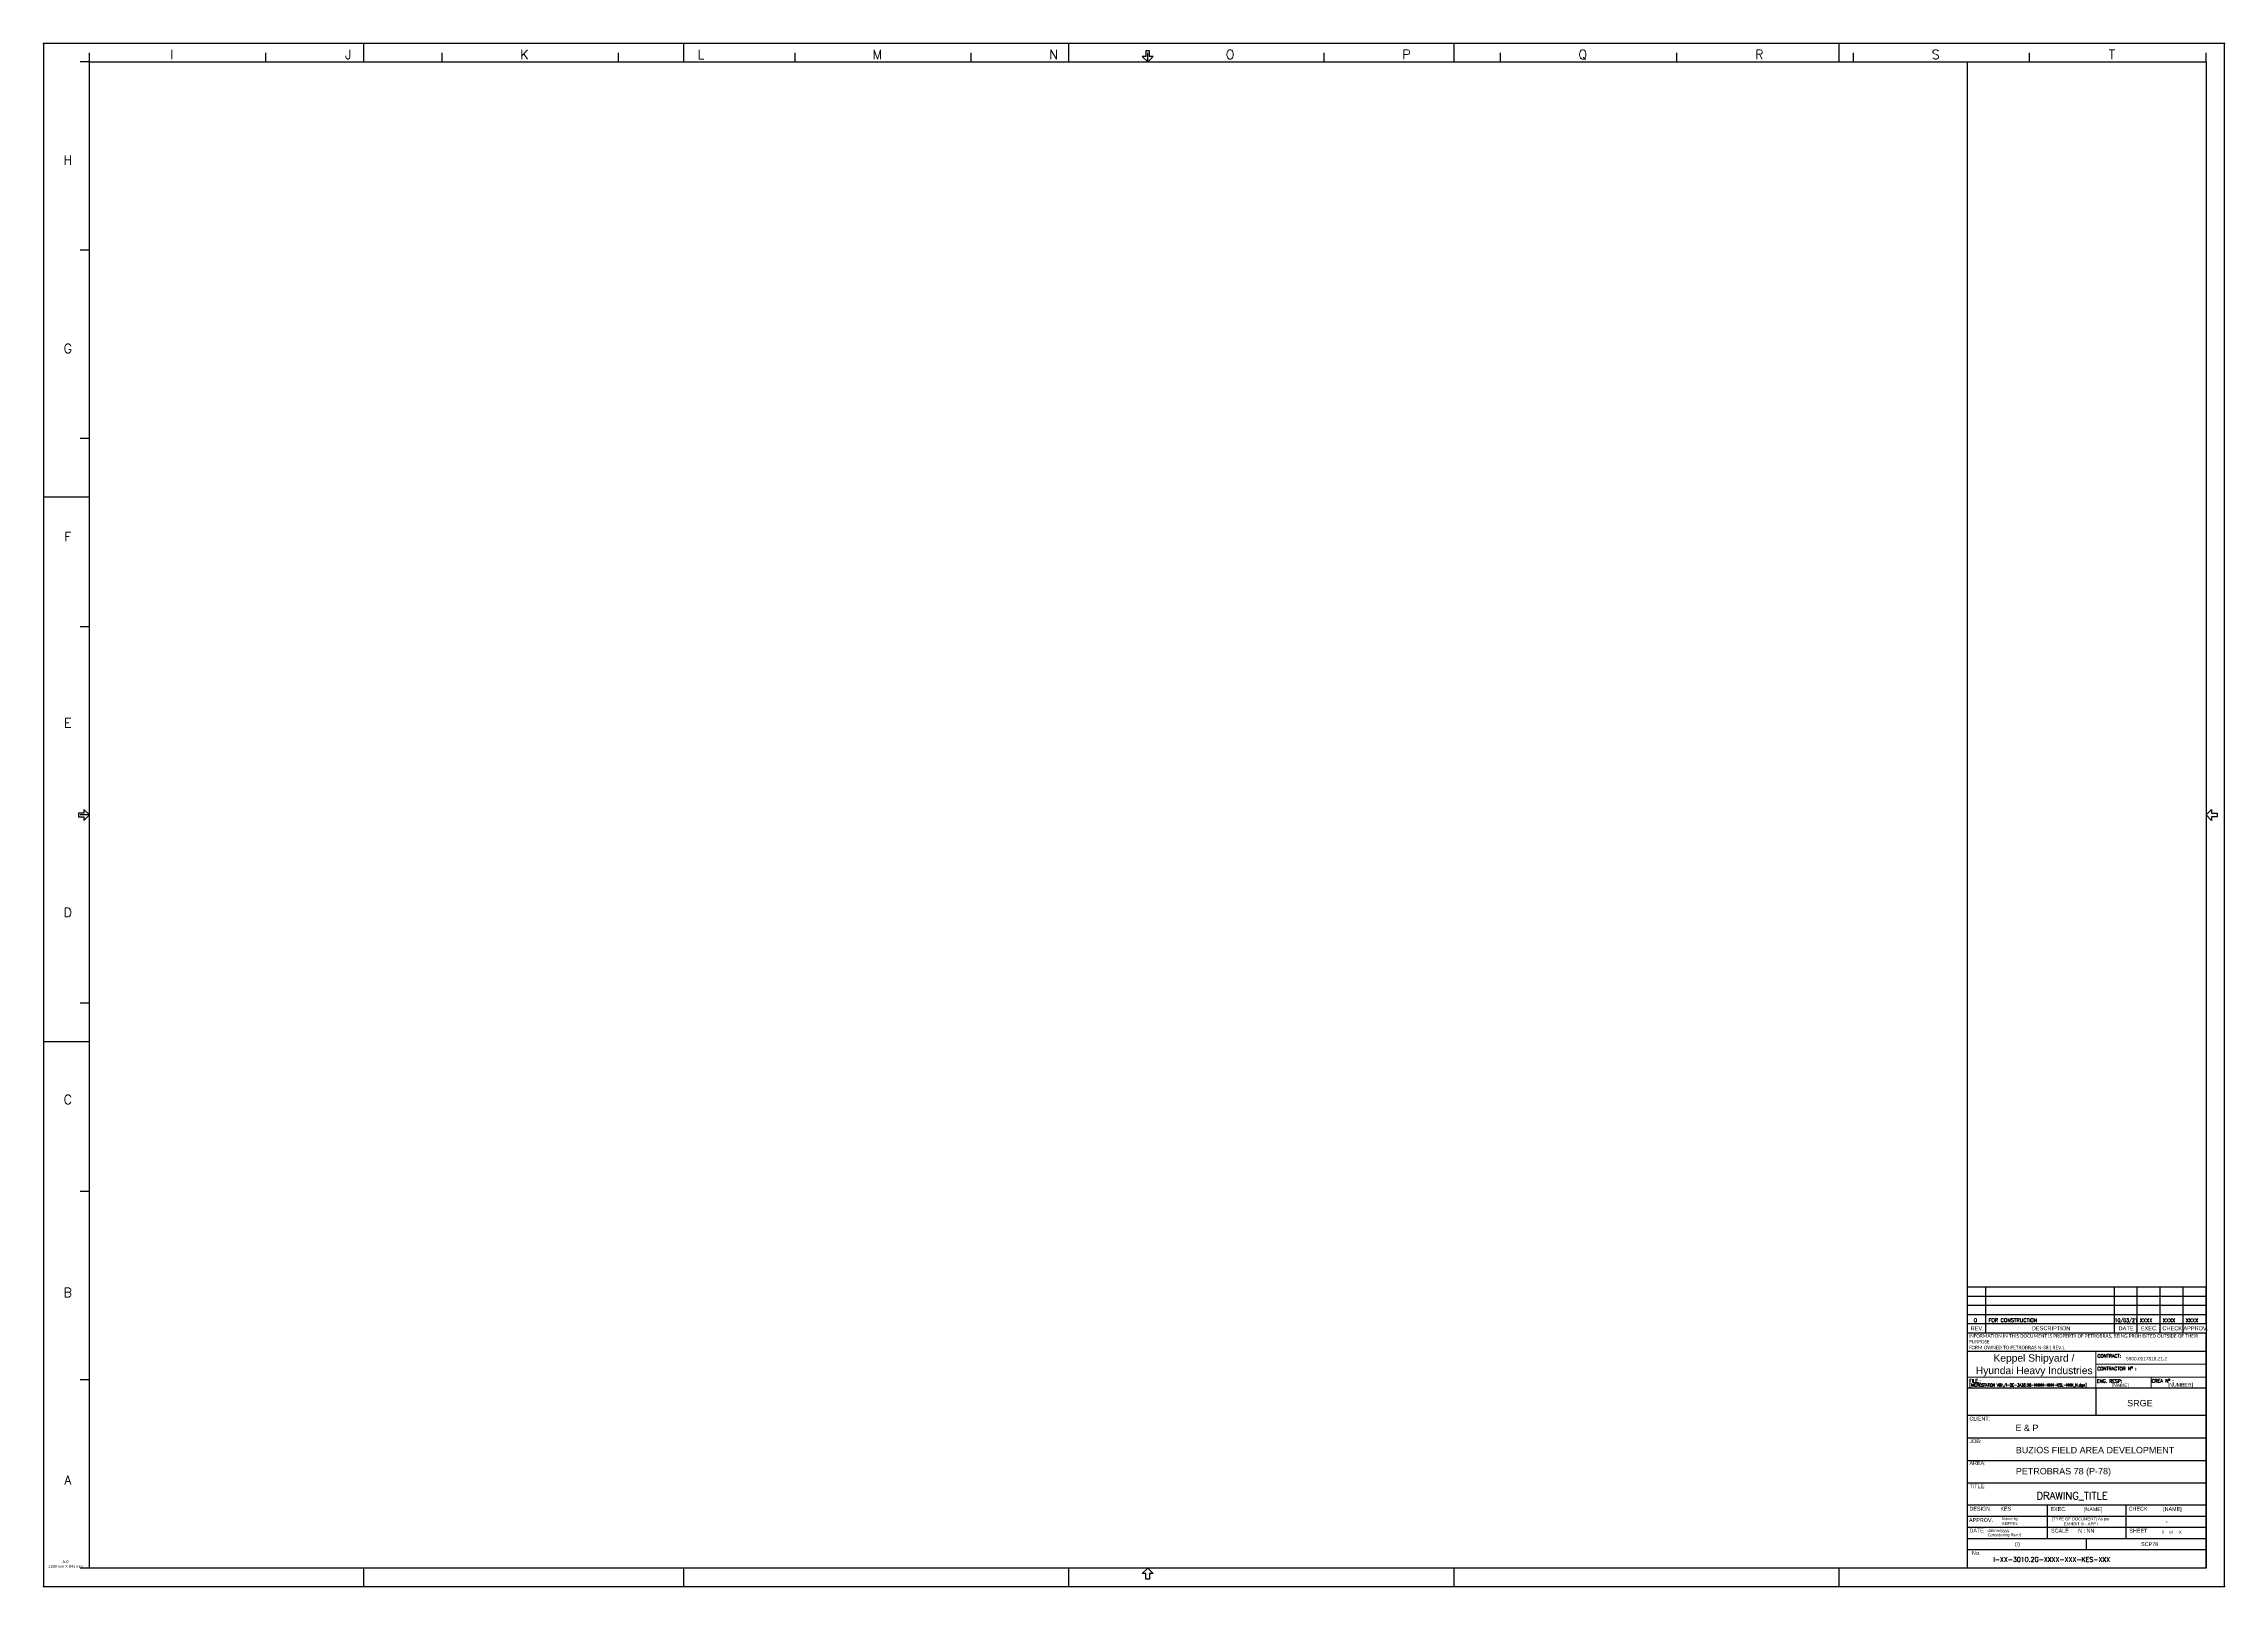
# Model space of a CAD drawing. Header units: inches. Extents: x 0 to 2268, y 0 to 841.
# Drawn here: x 0 to 1189, y 0 to 841 of the extents above; entities that cross this region are included whole.
import ezdxf
from ezdxf.enums import TextEntityAlignment as Align

# ---------------------------------------------------------------- set-up
doc = ezdxf.new("R2010")
doc.units = ezdxf.units.IN
doc.header["$MEASUREMENT"] = 0
doc.layers.add('Borda', color=7, linetype='Continuous', plot=False)
for name, color, linetype, lineweight in [('ELE_CARIMBO', 7, 'Continuous', 0), ('I-DE-3010.92-1423-700-KFB-014-EMBED 4_DWG$0$63', 7, 'Continuous', 0), ('Modificado', 7, 'Continuous', 0), ('TITLE BLOCK', 7, 'Continuous', 25)]:
    doc.layers.add(name, color=color, linetype=linetype, lineweight=lineweight)
doc.styles.add('ROMANS', font='romans', dxfattribs={"height": 2.5})
doc.styles.get("Standard").update_dxf_attribs({"font": 'arial.ttf'})
doc.styles.add('Style-Arial', font='arial.ttf')
doc.styles.add('Style-romans', font='romans.shx')
doc.styles.add('txt.shx', font='arial.ttf', dxfattribs={"height": 0.2})

# ---------------------------------------------------------------- blocks, each defined once
blk = doc.blocks.new('REV_A0')
at = {"layer": 'TITLE BLOCK'}
for p, q in [((130, 5), (0, 5)), ((0, 0), (0, 5)), ((130, 0), (0, 0)), ((10, 0), (10, 5)), ((80, 0), (80, 5)), ((92.5, 0), (92.5, 5)), ((105, 0), (105, 5)), ((117.5, 0), (117.5, 5)), ((130, 0), (130, 5))]:
    blk.add_line(p, q, dxfattribs=at)
at = {"layer": 'TITLE BLOCK', "style": 'ROMANS'}
for tag, p in [('REV', (3.4, 0.4)), ('DESCRIPTION', (11.4, 0.4)), ('EXEC', (93.9, 0.4)), ('CHECK', (106.4, 0.4)), ('APPROV', (118.9, 0.4))]:
    blk.add_attdef(tag, text='', height=2, dxfattribs=at).set_placement(p, align=Align.BOTTOM_LEFT)
at = {"layer": 'TITLE BLOCK', "style": 'ROMANS', "width": 0.8}
blk.add_attdef('DATE', text='', height=2, dxfattribs=at).set_placement((80.2, 0.4), align=Align.BOTTOM_LEFT)

msp = doc.modelspace()

# ---------------------------------------------------------------- linework, layer by layer
at = {"lineweight": 30}
for p, q in [((25, 831), (1179, 831)), ((25, 10), (25, 831)), ((1179, 831), (1179, 10)), ((1179, 10), (25, 10))]:
    msp.add_line(p, q, dxfattribs=at)
at = {"lineweight": -3}
for p, q in [((1059, 138.1), (1059, 143.1)), ((1129, 138.1), (1129, 143.1)), ((1141.5, 138.1), (1141.5, 143.1)), ((1154, 138.1), (1154, 143.1)), ((1166.5, 138.1), (1166.5, 143.1)), ((1179, 138.1), (1049, 138.1)), ((1081.5, 128.1), (1049, 128.1)), ((1114, 128.1), (1081.5, 128.1)), ((1146.5, 128.1), (1114, 128.1)), ((1179, 128.1), (1146.5, 128.1))]:
    msp.add_line(p, q, dxfattribs=at)
at = {"lineweight": 25}
for p, q in [((1049, 10), (1049, 138.1)), ((1179, 10), (1179, 138.1)), ((1179, 108.1), (1049, 108.1)), ((1119, 108.1), (1119, 93.1)), ((1179, 93.1), (1049, 93.1)), ((1179, 80.8), (1049, 80.8)), ((1179, 68.5), (1049, 68.5)), ((1179, 56.2), (1048.6, 56.2)), ((1179, 44.2), (1049, 44.2)), ((1179, 38.1), (1049, 38.1)), ((1092.5, 26), (1092.5, 38.1)), ((1135.4, 26), (1135.4, 38.1)), ((1179, 32.1), (1049, 32.1)), ((1179, 26), (1049, 26)), ((1179, 20), (1049, 20)), ((1179, 10), (1049, 10)), ((1179, 10), (1049, 10)), ((1179, 10), (1049, 10))]:
    msp.add_line(p, q, dxfattribs=at)
for p, q in [((1092.5, 38.1), (1092.5, 44.2)), ((1135.5, 38.1), (1135.5, 44.2)), ((1113.7, 26), (1113.7, 20))]:
    msp.add_line(p, q)
for p in [(0, 841), (0, 841), (0, 0), (0, 0), (1189, 0)]:
    msp.add_point(p)
at = {"layer": 'Borda', "color": 3}
msp.add_lwpolyline([(0, 0), (1189, 0), (1189, 841), (0, 841)], close=True, dxfattribs=at)
at = {"layer": 'ELE_CARIMBO', "color": 7, "linetype": 'Continuous', "lineweight": 0, "ltscale": 10.832193}
msp.add_line((1119, 128.1), (1119, 108.1), dxfattribs=at)
msp.add_line((1119, 128.1), (1119, 108.1), dxfattribs=at)
at = {"layer": 'ELE_CARIMBO', "color": 7, "linetype": 'Continuous', "lineweight": 0, "ltscale": 6500.341735}
for p, q in [((1119, 121.1), (1179, 121.1)), ((1119, 121.1), (1179, 121.1)), ((1049, 114.1), (1179, 114.1)), ((1049, 114.1), (1179, 114.1)), ((1149, 114.1), (1149, 108.1)), ((1149, 114.1), (1149, 108.1))]:
    msp.add_line(p, q, dxfattribs=at)
at = {"layer": 'I-DE-3010.92-1423-700-KFB-014-EMBED 4_DWG$0$63', "color": 7, "linetype": 'Continuous', "lineweight": 30, "ltscale": 1.968504}
for p, q in [((174.5, 831), (174.5, 841)), ((349, 831), (349, 841)), ((559, 831), (559, 841)), ((769, 831), (769, 841)), ((979, 831), (979, 841)), ((0, 594), (25, 594)), ((0, 297), (25, 297)), ((174.5, 0), (174.5, 10)), ((349, 0), (349, 10)), ((559, 0), (559, 10)), ((769, 0), (769, 10)), ((979, 0), (979, 10))]:
    msp.add_line(p, q, dxfattribs=at)
at = {"layer": 'TITLE BLOCK'}
for p, q in [((25, 831), (25, 836)), ((121.2, 831), (121.2, 836)), ((217.3, 831), (217.3, 836)), ((313.5, 831), (313.5, 836)), ((409.7, 831), (409.7, 836)), ((505.8, 831), (505.8, 836)), ((602, 831), (602, 836)), ((698.2, 831), (698.2, 836)), ((794.3, 831), (794.3, 836)), ((890.5, 831), (890.5, 836)), ((986.7, 831), (986.7, 836)), ((1082.8, 831), (1082.8, 836)), ((1179, 831), (1179, 836)), ((25, 831), (20, 831)), ((1049, 138.1), (1049, 831)), ((25, 728.4), (20, 728.4)), ((25, 625.7), (20, 625.7)), ((25, 523.1), (20, 523.1)), ((25, 420.5), (20, 420.5)), ((25, 317.9), (20, 317.9)), ((25, 215.2), (20, 215.2)), ((25, 112.6), (20, 112.6)), ((25, 10), (20, 10))]:
    msp.add_line(p, q, dxfattribs=at)
for points in [[(605, 834), (603, 834), (603, 837), (601, 837), (601, 834), (599, 834), (602, 831)], [(22, 423.5), (22, 421.5), (19, 421.5), (19, 419.5), (22, 419.5), (22, 417.5), (25, 420.5)], [(1182, 423.5), (1182, 421.5), (1185, 421.5), (1185, 419.5), (1182, 419.5), (1182, 417.5), (1179, 420.5)], [(1182, 423.5), (1182, 421.5), (1185, 421.5), (1185, 419.5), (1182, 419.5), (1182, 417.5), (1179, 420.5)], [(605, 7), (603, 7), (603, 4), (601, 4), (601, 7), (599, 7), (602, 10)]]:
    msp.add_lwpolyline(points, close=True, dxfattribs=at)
msp.add_point((1189, 841), dxfattribs=at)
msp.add_point((1189, 841), dxfattribs=at)

# ---------------------------------------------------------------- block references
for p in [(1049, 158.1), (1049, 153.1), (1049, 148.1)]:
    msp.add_blockref('REV_A0', p, dxfattribs=at)
msp.add_blockref('REV_A0', (1049, 143.1), dxfattribs=at).add_auto_attribs({'APPROV': 'XXXX', 'CHECK': 'XXXX', 'EXEC': 'XXXX', 'DATE': '10/03/21', 'DESCRIPTION': 'FOR CONSTRUCTION', 'REV': '0'})

# ---------------------------------------------------------------- texts
for s, p in [('REV.', (1050.6, 139.6)), ('DESCRIPTION', (1084, 139.6)), ('DATE', (1131.3, 139.6)), ('EXEC.', (1143.4, 139.6)), ('CHECK', (1155.2, 139.6))]:
    msp.add_text(s, height=2.2).set_placement(p)
at = {"width": 0.9}
msp.add_text('APPROV.', height=2.2, dxfattribs=at).set_placement((1166.7, 139.6))
at = {"lineweight": -3}
for s, insert, char_height, width, attachment_point in [('{\\fCalibri|b0|i0|c0|p34;INFORMATION IN THIS DOCUMENT IS PROPERTY OF PETROBRAS, BEING PROHIBITED OUTSIDE OF THEIR PURPOSE\\PFORM OWNED TO PETROBRAS N-381 REV.L }', (1049.7, 137.5), 1.9, 126.618, 1), ('CLIENT:', (1050, 92.5), 2.1, 12.644, 1), ('JOB:', (1050, 80.2), 2.1, 6.732, 1), ('AREA:', (1050, 68.3), 2.1, 10.977, 1), ('TITLE:', (1050, 55.6), 2.1, 10.522, 1), ('APPROV.', (1049.8, 37.2), 2.1, 19.09, 1), ('DESIGN', (1050, 43.4), 2.1, 19.09, 1), ('KES', (1066.9, 43.4), 2.1, 19.09, 1), ('Name by KEPPEL', (1072.1, 37.7), 1.6, 15.272, 2), ('EXEC.', (1094.2, 43.2), 2.1, 19.09, 1), ('[TYPE OF DOCUMENT] As per EXHIBIT III - APP I', (1110.8, 37.6), 1.6, 38.157, 2), ('[NAME]', (1112.4, 43.1), 2.1, 19.09, 1), ('CHECK', (1136.8, 43.4), 2.1, 19.09, 1), ('[NAME]', (1155.6, 43.2), 2.1, 19.09, 1), ('DATE', (1050, 31.5), 2.1, 19.09, 1), ('dd/mm/yyyy', (1065.8, 31.2), 1.6, 15.272, 2), ('Considering Rev.0', (1069.1, 28.9), 1.6, 20.694, 2), ('(I)', (1074.8, 24.1), 2.1, 19.09, 1), ('SCALE', (1094.5, 31.4), 2.1, 19.09, 1), ('N : NN', (1109.3, 31.4), 2.1, 19.09, 1), ('SHEET', (1137.2, 31.4), 2.1, 19.09, 1), ('SCP78', (1143.6, 24.1), 2.1, 19.09, 1), ('X', (1155.6, 30.4), 1.6, 15.272, 2), ('-', (1157.1, 36.4), 2.1, 19.09, 1), ('of', (1159.9, 30.4), 1.6, 15.272, 2), ('X', (1165, 30.4), 1.6, 15.272, 2), ('A-0\\P{\\fArial|b0|i0|c0|p34;1189 mm} X 841 mm', (11.9, 14.2), 1.5, 20.46, 2), ('A-0\\P{\\fArial|b0|i0|c0|p34;1189 mm} X 841 mm', (11.9, 14.2), 1.5, 20.46, 2), ('No.', (1051.4, 19.3), 2.1, 19.09, 1)]:
    msp.add_mtext(s, dxfattribs=dict(at, insert=insert, char_height=char_height, width=width, attachment_point=attachment_point))
at = {"style": 'ROMANS'}
msp.add_attdef('DRAWING_TITLE', text='XXXXXXXXXXXXXXXX', height=4, dxfattribs=at).set_placement((1106, 46.2), align=Align.BOTTOM_CENTER)
msp.add_attdef('I-XX-3010.2G-XXXX-XXX-KES-XXX', text='I-DE-3A36.06-NNNN-NNN-KSL-NNN', height=2.5, dxfattribs=at).set_placement((1063, 12.7), align=Align.BOTTOM_LEFT)
at = {"layer": 'ELE_CARIMBO', "color": 7, "linetype": 'Continuous', "lineweight": 0, "attachment_point": 7}
for s, insert, char_height, line_spacing_factor, style in [('Hyundai Heavy Industries', (1053.5, 114.5, -1.9), 4, 0.722892, 'Style-Arial'), ('Keppel Shipyard / ', (1063.1, 121.3, -1.9), 4, 0.722892, 'Style-Arial'), ('\\A1;CONTRACTOR N{\\H0.7x;\\So^ ;} :', (1119.7, 117.8), 1.8, 0.8, 'Style-romans'), ('CONTRACT:', (1119.8, 124.7), 1.8, 0.8, 'Style-romans'), ('FILE.:', (1049.9, 111.1), 1.8, 0.8, 'Style-romans'), ('ENG. RESP:', (1119.5, 111), 1.8, 0.8, 'Style-romans'), ('\\A1;CREA N{\\H0.7x;\\So^ ;} :', (1149.4, 111.1), 1.8, 0.8, 'Style-romans'), ('SRGE', (1136, 98.1), 3.5, 0.722892, 'Style-Arial'), ('E & P', (1075.1, 84.6), 3.5, 0.722892, 'Style-Arial'), ('BUZIOS FIELD AREA DEVELOPMENT', (1075.3, 72.5), 3.5, 0.722892, 'Style-Arial'), ('PETROBRAS 78 (P-78)', (1075.3, 60), 3.5, 0.722892, 'Style-Arial')]:
    msp.add_mtext(s, dxfattribs=dict(at, insert=insert, char_height=char_height, line_spacing_factor=line_spacing_factor, style=style))
at = {"layer": 'Modificado', "color": 7, "linetype": 'Continuous', "lineweight": 0, "attachment_point": 7}
for s, insert, char_height, line_spacing_factor, style in [('5900.0117818.21.2', (1135.4, 123.2), 1.85, 0.722892, 'txt.shx'), ('[NAME]', (1127.7, 108.1), 1.9, 0.8, 'Style-Arial'), ('[NUMBER]', (1158.2, 108.3), 2, 0.8, 'Style-Arial')]:
    msp.add_mtext(s, dxfattribs=dict(at, insert=insert, char_height=char_height, line_spacing_factor=line_spacing_factor, style=style))
at = {"layer": 'Modificado', "color": 7, "linetype": 'Continuous', "lineweight": 0, "insert": (1050, 108.4), "char_height": 1.6, "width": 124.548, "attachment_point": 7, "line_spacing_factor": 2.001494}
msp.add_mtext('{\\Fromans|c0;\\W0.83333;[MICROSTATION V8i\\\\/I-DE-3A36.06-NNNN-NNN-KSL-NNN_N.dgn]}', dxfattribs=at)
at = {"layer": 'TITLE BLOCK', "char_height": 5, "width": 22.567, "attachment_point": 2, "style": 'ROMANS'}
for s, insert in [('I', (69.9, 837.6)), ('J ', (166.1, 837.6)), ('K', (262.2, 837.6)), ('L', (358.4, 837.6)), ('M', (454.6, 837.6)), ('N', (550.7, 837.6)), ('O', (646.9, 837.6)), ('P', (743.1, 837.6)), ('Q', (839.2, 837.6)), ('R', (935.4, 837.6)), ('S', (1031.6, 837.6)), ('T', (1127.7, 837.6)), ('H', (13.2, 780)), ('G', (13.2, 677.3)), ('F', (13.2, 574.7)), ('E', (13.2, 473.2)), ('D', (13.2, 369.9)), ('C', (13.2, 267.9)), ('B', (13.2, 162.7)), ('A', (13.2, 60.5))]:
    msp.add_mtext(s, dxfattribs=dict(at, insert=insert))

doc.saveas('drawing.dxf')
